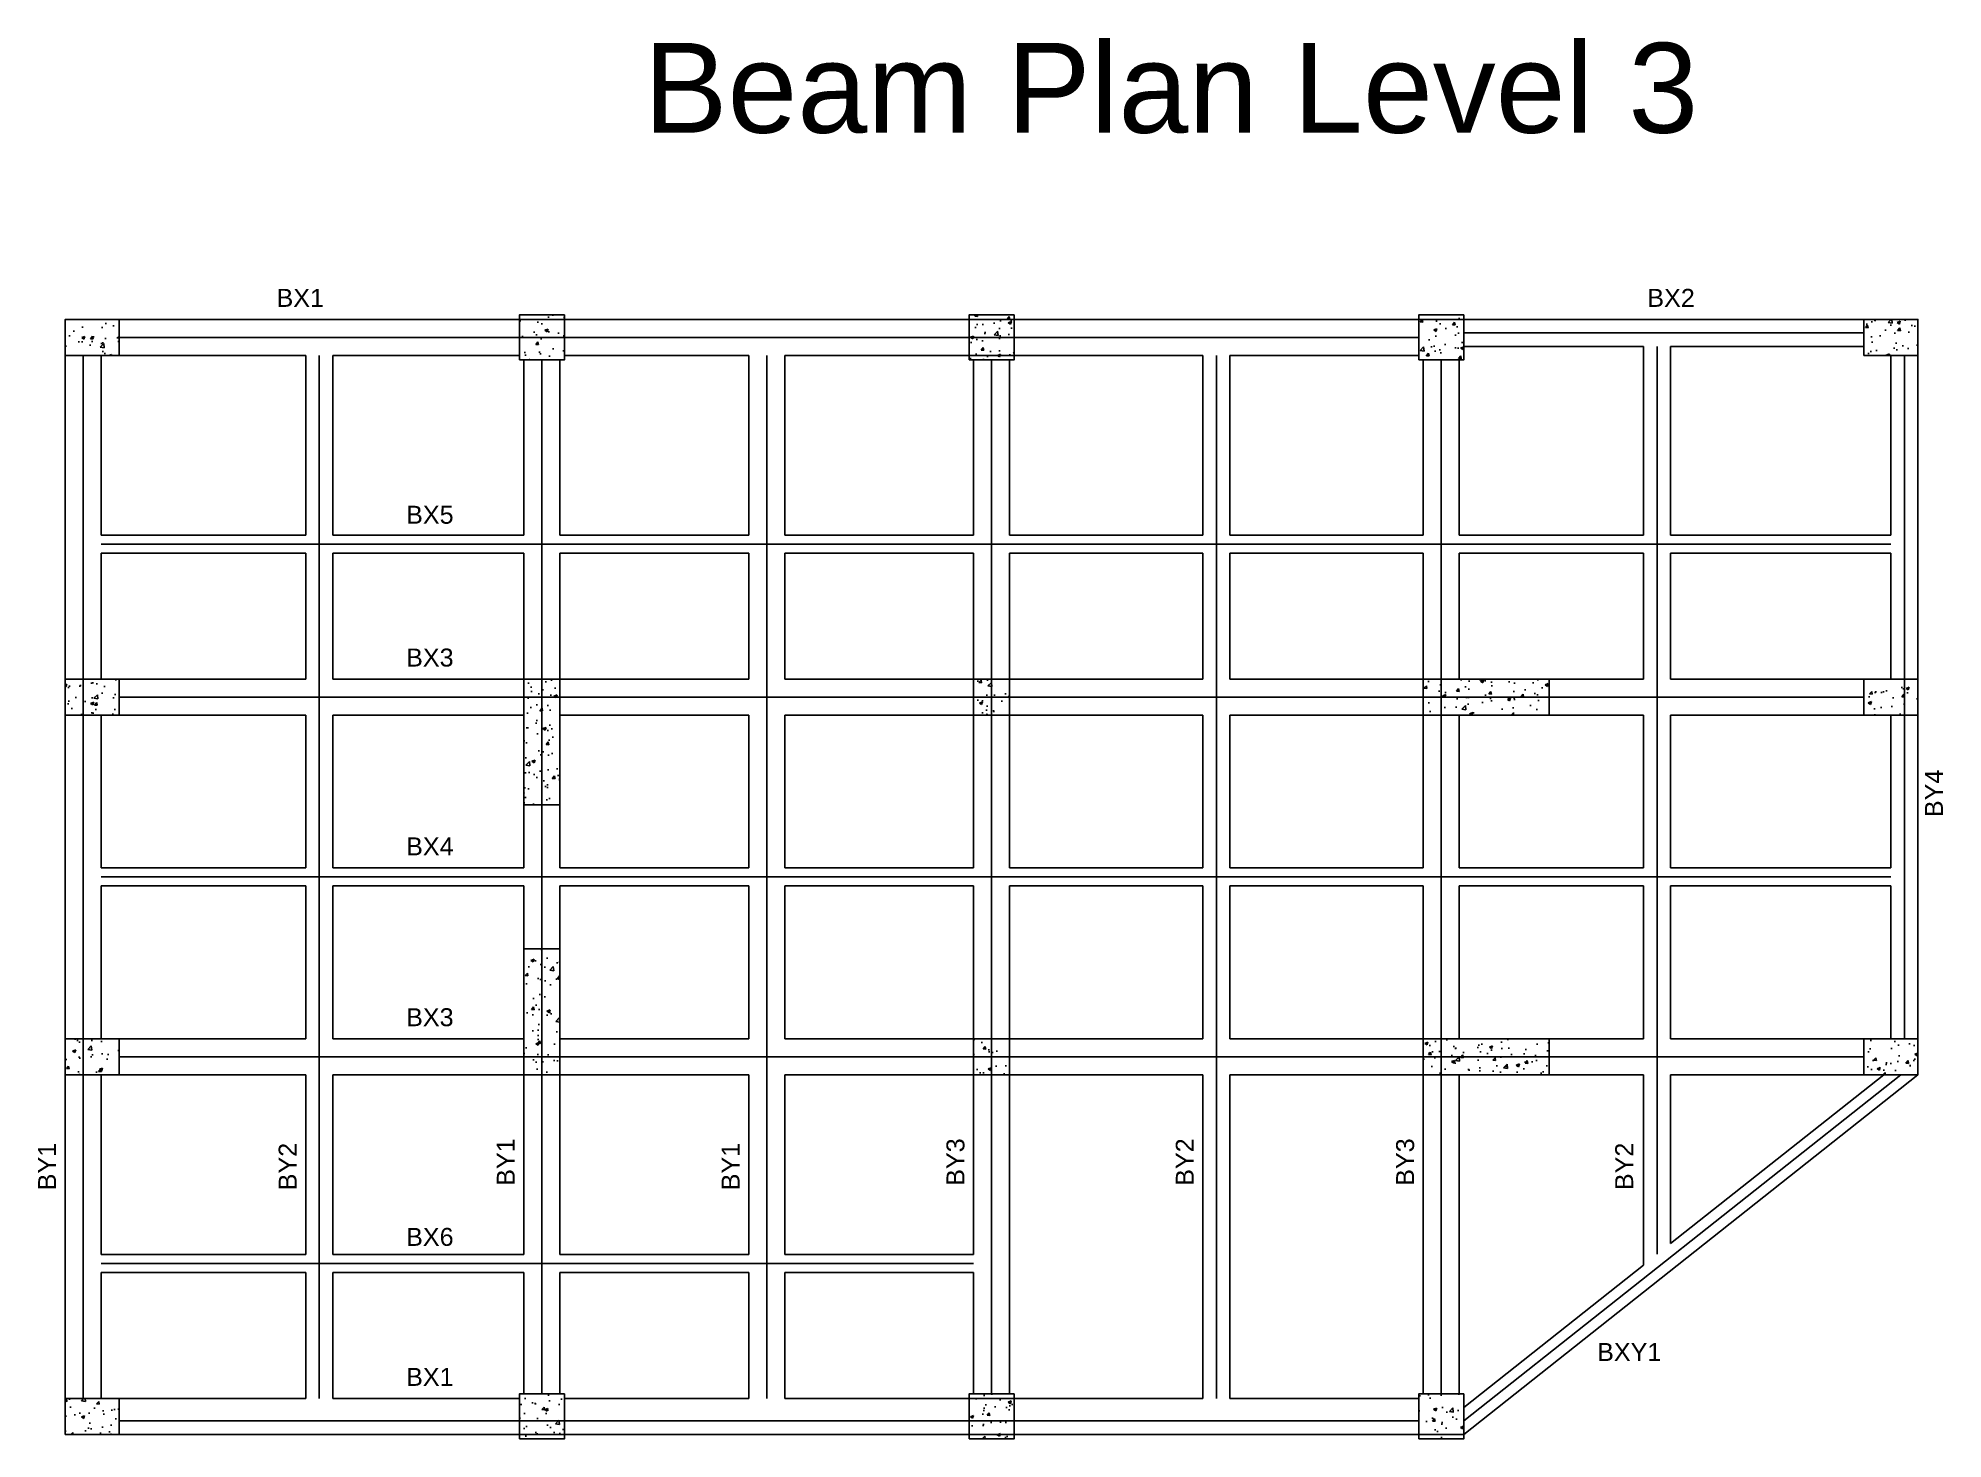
# Model space of a CAD drawing. Header units: millimetres. Extents: x -54801 to 153204, y -83013 to 16720.
# Drawn here: x 62227 to 83407, y 1141 to 16720 of the extents above; entities that cross this region are included whole.
import ezdxf

# ---------------------------------------------------------------- set-up
doc = ezdxf.new("R2010")
doc.units = ezdxf.units.MM
for name, color, linetype in [('BeamCenterLine', 6, 'Continuous'), ('Column', 1, 'Continuous'), ('Floor', 254, 'Continuous'), ('Text', 2, 'Continuous')]:
    doc.layers.add(name, color=color, linetype=linetype)
doc.styles.get("Standard").update_dxf_attribs({"font": 'arial.ttf'})
pattern_1 = [(50, (0, 0), (358.63, -31.376), [37.5, -412.5]), (355, (0, 0), (-69.3757, 376.096), [30, -330]), (100.4514, (29.9, -2.6), (289.2544, 344.72), [31.87, -350.571]), (46.1842, (0, 100), (533.621, -82.76), [56.25, -618.75]), (96.6356, (44.47, 93.1), (467.331, 487.059), [47.805, -525.857]), (351.1842, (0, 100), (467.331, 487.059), [45, -495]), (21, (50, 75), (298.4535, -201.3094), [37.5, -412.5]), (326, (50, 75), (121.6577, 362.575), [30, -330]), (71.4514, (74.87, 58.22), (420.111, 161.2656), [31.87, -350.571]), (37.5, (0, 0), (6.0799, 166.4469), [0, -326, 0, -335, 0, -331.25]), (7.5, (0, 0), (131.5348, 197.2059), [0, -191, 0, -318.5, 0, -126.25]), (327.5, (-111.5, 0), (266.9112, -11.2774), [0, -125, 0, -390, 0, -517.5]), (317.5, (-161.5, 0), (291.593, 50.0525), [0, -162.5, 0, -259, 0, -367.5])]

msp = doc.modelspace()

# ---------------------------------------------------------------- texts
at = {"layer": 'Text', "attachment_point": 1}
for s, width, insert, char_height in [('Beam Plan Level 3', 11838.08, (68961, 16667), 1000), ('BX1', 858.13, (64878, 13931), 200), ('BX2', 858.13, (80120, 13931), 200), ('BX5', 858.13, (66319, 11519), 200), ('BX3', 858.13, (66319, 9931), 200), ('BX4', 858.13, (66319, 7831), 200), ('BX3', 858.13, (66319, 5931), 200), ('BX6', 858.13, (66319, 3488), 200), ('BXY1', 858.13, (79562, 2208), 200), ('BX1', 858.13, (66319, 1931), 200)]:
    msp.add_mtext_dynamic_manual_height_columns(s, width=width, gutter_width=3245, heights=[0], dxfattribs=dict(at, insert=insert, char_height=char_height))
at = {"layer": 'Text', "char_height": 200, "attachment_point": 1, "rotation": 90}
for s, insert in [('BY4', (83207, 8056)), ('BY1', (67327, 3956)), ('BY3', (72327, 3956)), ('BY2', (74877, 3956)), ('BY3', (77327, 3956)), ('BY1', (62227, 3906)), ('BY2', (64902, 3906)), ('BY1', (69827, 3906)), ('BY2', (79763, 3908))]:
    msp.add_mtext_dynamic_manual_height_columns(s, width=858.13, gutter_width=3245, heights=[0], dxfattribs=dict(at, insert=insert))

# ---------------------------------------------------------------- blocks, each defined once
blk = doc.blocks.new('ColumnPlanLevel3')
at = {"layer": 'Column'}
h = blk.add_hatch(dxfattribs=at)
h.set_pattern_fill('AR-CONC', color=256, scale=50)
h.set_pattern_definition(pattern_1)
h.paths.add_polyline_path([(600, 12400), (0, 12400), (0, 12000), (600, 12000)])
h = blk.add_hatch(dxfattribs=at)
h.set_pattern_fill('AR-CONC', color=256, scale=50)
h.set_pattern_definition(pattern_1)
h.paths.add_polyline_path([(5550, 12450), (5050, 12450), (5050, 11950), (5550, 11950)])
h = blk.add_hatch(dxfattribs=at)
h.set_pattern_fill('AR-CONC', color=256, scale=50)
h.set_pattern_definition(pattern_1)
h.paths.add_polyline_path([(10550, 12450), (10050, 12450), (10050, 11950), (10550, 11950)])
h = blk.add_hatch(dxfattribs=at)
h.set_pattern_fill('AR-CONC', color=256, scale=50)
h.set_pattern_definition(pattern_1)
h.paths.add_polyline_path([(15550, 12450), (15050, 12450), (15050, 11950), (15550, 11950)])
h = blk.add_hatch(dxfattribs=at)
h.set_pattern_fill('AR-CONC', color=256, scale=50)
h.set_pattern_definition(pattern_1)
h.paths.add_polyline_path([(20600, 12400), (20000, 12400), (20000, 12000), (20600, 12000)])
h = blk.add_hatch(dxfattribs=at)
h.set_pattern_fill('AR-CONC', color=256, scale=50)
h.set_pattern_definition(pattern_1)
h.paths.add_polyline_path([(600, 8400), (0, 8400), (0, 8000), (600, 8000)])
h = blk.add_hatch(dxfattribs=at)
h.set_pattern_fill('AR-CONC', color=256, scale=50)
h.set_pattern_definition(pattern_1)
h.paths.add_polyline_path([(5500, 8400), (5100, 8400), (5100, 7000), (5500, 7000)])
h = blk.add_hatch(dxfattribs=at)
h.set_pattern_fill('AR-CONC', color=256, scale=50)
h.set_pattern_definition(pattern_1)
h.paths.add_polyline_path([(10500, 8400), (10100, 8400), (10100, 8000), (10500, 8000)])
h = blk.add_hatch(dxfattribs=at)
h.set_pattern_fill('AR-CONC', color=256, scale=50)
h.set_pattern_definition(pattern_1)
h.paths.add_polyline_path([(16500, 8400), (15100, 8400), (15100, 8000), (16500, 8000)])
h = blk.add_hatch(dxfattribs=at)
h.set_pattern_fill('AR-CONC', color=256, scale=50)
h.set_pattern_definition(pattern_1)
h.paths.add_polyline_path([(20600, 8400), (20000, 8400), (20000, 8000), (20600, 8000)])
h = blk.add_hatch(dxfattribs=at)
h.set_pattern_fill('AR-CONC', color=256, scale=50)
h.set_pattern_definition(pattern_1)
h.paths.add_polyline_path([(5500, 5400), (5100, 5400), (5100, 4000), (5500, 4000)])
h = blk.add_hatch(dxfattribs=at)
h.set_pattern_fill('AR-CONC', color=256, scale=50)
h.set_pattern_definition(pattern_1)
h.paths.add_polyline_path([(600, 4400), (0, 4400), (0, 4000), (600, 4000)])
h = blk.add_hatch(dxfattribs=at)
h.set_pattern_fill('AR-CONC', color=256, scale=50)
h.set_pattern_definition(pattern_1)
h.paths.add_polyline_path([(10500, 4400), (10100, 4400), (10100, 4000), (10500, 4000)])
h = blk.add_hatch(dxfattribs=at)
h.set_pattern_fill('AR-CONC', color=256, scale=50)
h.set_pattern_definition(pattern_1)
h.paths.add_polyline_path([(16500, 4400), (15100, 4400), (15100, 4000), (16500, 4000)])
h = blk.add_hatch(dxfattribs=at)
h.set_pattern_fill('AR-CONC', color=256, scale=50)
h.set_pattern_definition(pattern_1)
h.paths.add_polyline_path([(20600, 4400), (20000, 4400), (20000, 4000), (20600, 4000)])
h = blk.add_hatch(dxfattribs=at)
h.set_pattern_fill('AR-CONC', color=256, scale=50)
h.set_pattern_definition(pattern_1)
h.paths.add_polyline_path([(5550, 450), (5050, 450), (5050, -50), (5550, -50)])
h = blk.add_hatch(dxfattribs=at)
h.set_pattern_fill('AR-CONC', color=256, scale=50)
h.set_pattern_definition(pattern_1)
h.paths.add_polyline_path([(10550, 450), (10050, 450), (10050, -50), (10550, -50)])
h = blk.add_hatch(dxfattribs=at)
h.set_pattern_fill('AR-CONC', color=256, scale=50)
h.set_pattern_definition(pattern_1)
h.paths.add_polyline_path([(15550, 450), (15050, 450), (15050, -50), (15550, -50)])
h = blk.add_hatch(dxfattribs=at)
h.set_pattern_fill('AR-CONC', color=256, scale=50)
h.set_pattern_definition(pattern_1)
h.paths.add_polyline_path([(600, 400), (0, 400), (0, 0), (600, 0)])
for points in [[(0, 12000), (600, 12000), (600, 12400), (0, 12400)], [(5050, 11950), (5550, 11950), (5550, 12450), (5050, 12450)], [(10050, 11950), (10550, 11950), (10550, 12450), (10050, 12450)], [(15050, 11950), (15550, 11950), (15550, 12450), (15050, 12450)], [(20000, 12000), (20600, 12000), (20600, 12400), (20000, 12400)], [(0, 8000), (600, 8000), (600, 8400), (0, 8400)], [(5100, 7000), (5500, 7000), (5500, 8400), (5100, 8400)], [(10100, 8000), (10500, 8000), (10500, 8400), (10100, 8400)], [(15100, 8000), (16500, 8000), (16500, 8400), (15100, 8400)], [(20000, 8000), (20600, 8000), (20600, 8400), (20000, 8400)], [(5100, 4000), (5500, 4000), (5500, 5400), (5100, 5400)], [(0, 4000), (600, 4000), (600, 4400), (0, 4400)], [(10100, 4000), (10500, 4000), (10500, 4400), (10100, 4400)], [(15100, 4000), (16500, 4000), (16500, 4400), (15100, 4400)], [(20000, 4000), (20600, 4000), (20600, 4400), (20000, 4400)], [(5050, -50), (5550, -50), (5550, 450), (5050, 450)], [(10050, -50), (10550, -50), (10550, 450), (10050, 450)], [(15050, -50), (15550, -50), (15550, 450), (15050, 450)], [(0, 0), (600, 0), (600, 400), (0, 400)]]:
    blk.add_lwpolyline(points, close=True, dxfattribs=at)
blk = doc.blocks.new('BeamPlanLevel3')
at = {"layer": 'Floor'}
for p, q in [((0, 12400), (20600, 12400)), ((0, 0), (0, 12400)), ((20600, 12400), (20600, 4000)), ((17550, 12100), (15550, 12100)), ((17550, 12100), (17550, 10000)), ((20000, 12100), (17850, 12100)), ((17850, 12100), (17850, 10000)), ((400, 12000), (400, 10000)), ((600, 12000), (2675, 12000)), ((2675, 12000), (2675, 10000)), ((2975, 12000), (5050, 12000)), ((2975, 12000), (2975, 10000)), ((5100, 11950), (5100, 10000)), ((5500, 11950), (5500, 10000)), ((7600, 12000), (5550, 12000)), ((7600, 12000), (7600, 10000)), ((12650, 12000), (8000, 12000)), ((8000, 12000), (8000, 10000)), ((10100, 11950), (10100, 10000)), ((10500, 11950), (10500, 10000)), ((12650, 12000), (12650, 10000)), ((15050, 12000), (12950, 12000)), ((12950, 12000), (12950, 10000)), ((15100, 11950), (15100, 10000)), ((15500, 11950), (15500, 10000)), ((20300, 12000), (20300, 10000)), ((400, 10000), (2675, 10000)), ((2975, 10000), (5100, 10000)), ((5500, 10000), (7600, 10000)), ((8000, 10000), (10100, 10000)), ((10500, 10000), (12650, 10000)), ((12950, 10000), (15100, 10000)), ((15500, 10000), (17550, 10000)), ((17850, 10000), (20300, 10000)), ((400, 9800), (400, 8400)), ((400, 9800), (2675, 9800)), ((2675, 9800), (2675, 8400)), ((2975, 9800), (2975, 8400)), ((2975, 9800), (5100, 9800)), ((5100, 9800), (5100, 8400)), ((5500, 9800), (5500, 8400)), ((5500, 9800), (7600, 9800)), ((7600, 9800), (7600, 8400)), ((8000, 9800), (8000, 8400)), ((8000, 9800), (10100, 9800)), ((10100, 9800), (10100, 8400)), ((10500, 9800), (10500, 8400)), ((10500, 9800), (12650, 9800)), ((12650, 9800), (12650, 8400)), ((12950, 9800), (12950, 8400)), ((12950, 9800), (15100, 9800)), ((15100, 9800), (15100, 8400)), ((15500, 9800), (15500, 8400)), ((15500, 9800), (17550, 9800)), ((17550, 9800), (17550, 8400)), ((17850, 9800), (17850, 8400)), ((17850, 9800), (20300, 9800)), ((20300, 9800), (20300, 8400)), ((600, 8400), (2675, 8400)), ((2975, 8400), (5100, 8400)), ((5500, 8400), (7600, 8400)), ((8000, 8400), (10100, 8400)), ((10500, 8400), (12650, 8400)), ((12950, 8400), (15100, 8400)), ((15500, 8400), (17550, 8400)), ((17850, 8400), (20000, 8400)), ((400, 8000), (400, 6300)), ((2675, 8000), (600, 8000)), ((2675, 8000), (2675, 6300)), ((5100, 8000), (2975, 8000)), ((2975, 8000), (2975, 6300)), ((5100, 8000), (5100, 6300)), ((7600, 8000), (5500, 8000)), ((5500, 8000), (5500, 6300)), ((7600, 8000), (7600, 6300)), ((10100, 8000), (8000, 8000)), ((8000, 8000), (8000, 6300)), ((10100, 8000), (10100, 6300)), ((12650, 8000), (10500, 8000)), ((10500, 8000), (10500, 6300)), ((12650, 8000), (12650, 6300)), ((15100, 8000), (12950, 8000)), ((12950, 8000), (12950, 6300)), ((15100, 8000), (15100, 6300)), ((17550, 8000), (15500, 8000)), ((15500, 8000), (15500, 6300)), ((17550, 8000), (17550, 6300)), ((20000, 8000), (17850, 8000)), ((17850, 8000), (17850, 6300)), ((20300, 8000), (20300, 6300)), ((400, 6300), (2675, 6300)), ((2975, 6300), (5100, 6300)), ((5500, 6300), (7600, 6300)), ((8000, 6300), (10100, 6300)), ((10500, 6300), (12650, 6300)), ((12950, 6300), (15100, 6300)), ((15500, 6300), (17550, 6300)), ((17850, 6300), (20300, 6300)), ((400, 6100), (400, 4400)), ((400, 6100), (2675, 6100)), ((2675, 6100), (2675, 4400)), ((2975, 6100), (2975, 4400)), ((2975, 6100), (5100, 6100)), ((5100, 6100), (5100, 4400)), ((5500, 6100), (5500, 4400)), ((5500, 6100), (7600, 6100)), ((7600, 6100), (7600, 4400)), ((8000, 6100), (8000, 4400)), ((8000, 6100), (10100, 6100)), ((10100, 6100), (10100, 4400)), ((10500, 6100), (10500, 4400)), ((10500, 6100), (12650, 6100)), ((12650, 6100), (12650, 4400)), ((12950, 6100), (12950, 4400)), ((12950, 6100), (15100, 6100)), ((15100, 6100), (15100, 4400)), ((15500, 6100), (15500, 4400)), ((15500, 6100), (17550, 6100)), ((17550, 6100), (17550, 4400)), ((17850, 6100), (17850, 4400)), ((17850, 6100), (20300, 6100)), ((20300, 6100), (20300, 4400)), ((600, 4400), (2675, 4400)), ((2975, 4400), (5100, 4400)), ((5500, 4400), (7600, 4400)), ((8000, 4400), (10100, 4400)), ((10500, 4400), (12650, 4400)), ((12950, 4400), (15100, 4400)), ((15500, 4400), (17550, 4400)), ((17850, 4400), (20000, 4400)), ((400, 4000), (400, 2000)), ((2675, 4000), (600, 4000)), ((2675, 4000), (2675, 2000)), ((5100, 4000), (2975, 4000)), ((2975, 4000), (2975, 2000)), ((5100, 4000), (5100, 2000)), ((7600, 4000), (5500, 4000)), ((5500, 4000), (5500, 2000)), ((7600, 4000), (7600, 2000)), ((10100, 4000), (8000, 4000)), ((8000, 4000), (8000, 2000)), ((10100, 4000), (10100, 2000)), ((12650, 4000), (10500, 4000)), ((10500, 4000), (10500, 450)), ((12650, 4000), (12650, 400)), ((15100, 4000), (12950, 4000)), ((12950, 4000), (12950, 400)), ((15100, 4000), (15100, 450)), ((17550, 4000), (15500, 4000)), ((15500, 4000), (15500, 450)), ((15550, 0), (20600, 4000)), ((17550, 4000), (17550, 1884)), ((20000, 4000), (17850, 4000)), ((17850, 4000), (17850, 2122)), ((17850, 2122), (20221, 4000)), ((400, 2000), (2675, 2000)), ((2975, 2000), (5100, 2000)), ((5500, 2000), (7600, 2000)), ((8000, 2000), (10100, 2000)), ((400, 1800), (400, 400)), ((400, 1800), (2675, 1800)), ((2675, 1800), (2675, 400)), ((2975, 1800), (2975, 400)), ((2975, 1800), (5100, 1800)), ((5100, 1800), (5100, 450)), ((5500, 1800), (5500, 450)), ((5500, 1800), (7600, 1800)), ((7600, 1800), (7600, 400)), ((8000, 1800), (8000, 400)), ((8000, 1800), (10100, 1800)), ((10100, 1800), (10100, 450)), ((15550, 300), (17550, 1884)), ((600, 400), (2675, 400)), ((2975, 400), (5050, 400)), ((7600, 400), (5550, 400)), ((12650, 400), (8000, 400)), ((15050, 400), (12950, 400)), ((15550, 0), (0, 0))]:
    blk.add_line(p, q, dxfattribs=at)

# ---------------------------------------------------------------- linework, layer by layer
at = {"layer": 'BeamCenterLine'}
for p, q in [((63129, 13391), (77579, 13391)), ((78079, 13441), (82529, 13441)), ((62729, 1591), (62729, 13191)), ((65354, 1591), (65354, 13191)), ((67829, 13141), (67829, 1641)), ((70329, 1591), (70329, 13191)), ((72829, 13141), (72829, 1641)), ((75329, 1591), (75329, 13191)), ((77829, 13141), (77829, 1641)), ((80229, 13291), (80229, 3194)), ((82979, 5591), (82979, 13191)), ((62929, 11091), (82829, 11091)), ((63129, 9391), (82529, 9391)), ((62929, 7391), (82829, 7391)), ((63129, 5391), (82529, 5391)), ((78079, 1341), (82940, 5191)), ((62929, 3091), (72629, 3091)), ((77579, 1341), (63129, 1341))]:
    msp.add_line(p, q, dxfattribs=at)

# ---------------------------------------------------------------- block references
at = {"layer": 'Column'}
msp.add_blockref('ColumnPlanLevel3', (62529, 1191), dxfattribs=at)
at = {"layer": 'Floor'}
msp.add_blockref('BeamPlanLevel3', (62529, 1191), dxfattribs=at)

msp.set_redraw_order([(e.dxf.handle, doc.entitydb.next_handle()) for e in msp.query("TEXT MTEXT ATTDEF DIMENSION ARC_DIMENSION")])  # texts and dimensions are drawn at this point

doc.saveas('drawing.dxf')
